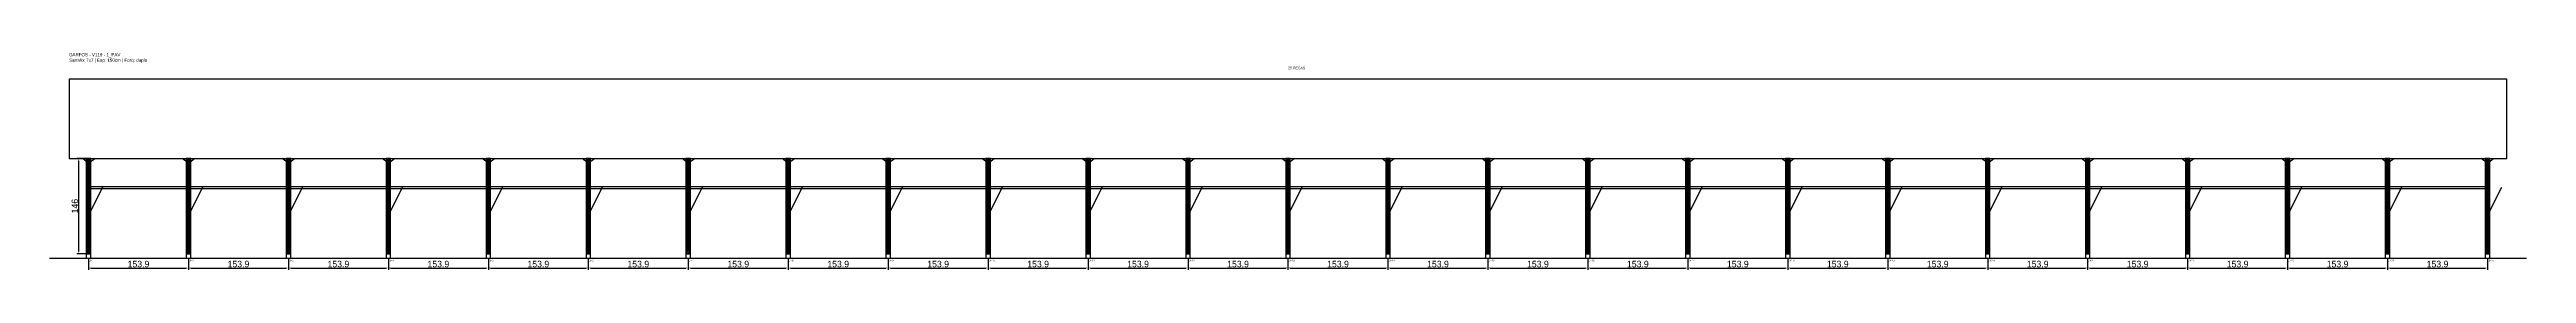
# Model space of a CAD drawing. Header units: metres. Extents: x -30 to 3783, y -25 to 308.
import ezdxf

# ---------------------------------------------------------------- set-up
doc = ezdxf.new("R2010")
doc.units = ezdxf.units.M
for name, color, linetype in [('BARRA_ANCORAGEM', 1, 'Continuous'), ('COTA', 241, 'Continuous'), ('GARFOS OK', 3, 'Continuous'), ('NOME DA VIGA', 6, 'Continuous'), ('SARR_7x7', 40, 'Continuous'), ('TIRAS REESCORAMENTO', 252, 'Continuous'), ('VIGAS', 3, 'Continuous')]:
    doc.layers.add(name, color=color, linetype=linetype)
doc.dimstyles.new('EZ DXF', dxfattribs={"dimtxt": 10, "dimasz": 3.5, "dimexe": 3, "dimexo": 1.5, "dimgap": 1, "dimtad": 1, "dimdec": 1, "dimdsep": 46, "dimcen": 2.5, "dimazin": 3, "dimtfac": 1, "dimtmove": 0, "dimatfit": 3})

msp = doc.modelspace()

# ---------------------------------------------------------------- hatches: boundary and pattern name
at = {"layer": 'COTA'}
h = msp.add_hatch(dxfattribs=at)
h.set_pattern_fill('ANSI31', scale=0.5)
h.paths.add_polyline_path([(26.5, 0), (33.5, 0), (33.5, 146), (26.5, 146)])
h = msp.add_hatch(dxfattribs=at)
h.set_pattern_fill('ANSI31', scale=0.5)
h.paths.add_polyline_path([(180.39, 0), (187.39, 0), (187.39, 146), (180.39, 146)])
h = msp.add_hatch(dxfattribs=at)
h.set_pattern_fill('ANSI31', scale=0.5)
h.paths.add_polyline_path([(334.27, 0), (341.27, 0), (341.27, 146), (334.27, 146)])
h = msp.add_hatch(dxfattribs=at)
h.set_pattern_fill('ANSI31', scale=0.5)
h.paths.add_polyline_path([(488.16, 0), (495.16, 0), (495.16, 146), (488.16, 146)])
h = msp.add_hatch(dxfattribs=at)
h.set_pattern_fill('ANSI31', scale=0.5)
h.paths.add_polyline_path([(642.04, 0), (649.04, 0), (649.04, 146), (642.04, 146)])
h = msp.add_hatch(dxfattribs=at)
h.set_pattern_fill('ANSI31', scale=0.5)
h.paths.add_polyline_path([(795.93, 0), (802.93, 0), (802.93, 146), (795.93, 146)])
h = msp.add_hatch(dxfattribs=at)
h.set_pattern_fill('ANSI31', scale=0.5)
h.paths.add_polyline_path([(949.82, 0), (956.82, 0), (956.82, 146), (949.82, 146)])
h = msp.add_hatch(dxfattribs=at)
h.set_pattern_fill('ANSI31', scale=0.5)
h.paths.add_polyline_path([(1103.7, 0), (1110.7, 0), (1110.7, 146), (1103.7, 146)])
h = msp.add_hatch(dxfattribs=at)
h.set_pattern_fill('ANSI31', scale=0.5)
h.paths.add_polyline_path([(1257.59, 0), (1264.59, 0), (1264.59, 146), (1257.59, 146)])
h = msp.add_hatch(dxfattribs=at)
h.set_pattern_fill('ANSI31', scale=0.5)
h.paths.add_polyline_path([(1411.48, 0), (1418.48, 0), (1418.48, 146), (1411.48, 146)])
h = msp.add_hatch(dxfattribs=at)
h.set_pattern_fill('ANSI31', scale=0.5)
h.paths.add_polyline_path([(1565.36, 0), (1572.36, 0), (1572.36, 146), (1565.36, 146)])
h = msp.add_hatch(dxfattribs=at)
h.set_pattern_fill('ANSI31', scale=0.5)
h.paths.add_polyline_path([(1719.25, 0), (1726.25, 0), (1726.25, 146), (1719.25, 146)])
h = msp.add_hatch(dxfattribs=at)
h.set_pattern_fill('ANSI31', scale=0.5)
h.paths.add_polyline_path([(1873.13, 0), (1880.13, 0), (1880.13, 146), (1873.13, 146)])
h = msp.add_hatch(dxfattribs=at)
h.set_pattern_fill('ANSI31', scale=0.5)
h.paths.add_polyline_path([(2027.02, 0), (2034.02, 0), (2034.02, 146), (2027.02, 146)])
h = msp.add_hatch(dxfattribs=at)
h.set_pattern_fill('ANSI31', scale=0.5)
h.paths.add_polyline_path([(2180.91, 0), (2187.91, 0), (2187.91, 146), (2180.91, 146)])
h = msp.add_hatch(dxfattribs=at)
h.set_pattern_fill('ANSI31', scale=0.5)
h.paths.add_polyline_path([(2334.79, 0), (2341.79, 0), (2341.79, 146), (2334.79, 146)])
h = msp.add_hatch(dxfattribs=at)
h.set_pattern_fill('ANSI31', scale=0.5)
h.paths.add_polyline_path([(2488.68, 0), (2495.68, 0), (2495.68, 146), (2488.68, 146)])
h = msp.add_hatch(dxfattribs=at)
h.set_pattern_fill('ANSI31', scale=0.5)
h.paths.add_polyline_path([(2642.57, 0), (2649.57, 0), (2649.57, 146), (2642.57, 146)])
h = msp.add_hatch(dxfattribs=at)
h.set_pattern_fill('ANSI31', scale=0.5)
h.paths.add_polyline_path([(2796.45, 0), (2803.45, 0), (2803.45, 146), (2796.45, 146)])
h = msp.add_hatch(dxfattribs=at)
h.set_pattern_fill('ANSI31', scale=0.5)
h.paths.add_polyline_path([(2950.34, 0), (2957.34, 0), (2957.34, 146), (2950.34, 146)])
h = msp.add_hatch(dxfattribs=at)
h.set_pattern_fill('ANSI31', scale=0.5)
h.paths.add_polyline_path([(3104.22, 0), (3111.22, 0), (3111.22, 146), (3104.22, 146)])
h = msp.add_hatch(dxfattribs=at)
h.set_pattern_fill('ANSI31', scale=0.5)
h.paths.add_polyline_path([(3258.11, 0), (3265.11, 0), (3265.11, 146), (3258.11, 146)])
h = msp.add_hatch(dxfattribs=at)
h.set_pattern_fill('ANSI31', scale=0.5)
h.paths.add_polyline_path([(3412, 0), (3419, 0), (3419, 146), (3412, 146)])
h = msp.add_hatch(dxfattribs=at)
h.set_pattern_fill('ANSI31', scale=0.5)
h.paths.add_polyline_path([(3565.88, 0), (3572.88, 0), (3572.88, 146), (3565.88, 146)])
h = msp.add_hatch(dxfattribs=at)
h.set_pattern_fill('ANSI31', scale=0.5)
h.paths.add_polyline_path([(3719.77, 0), (3726.77, 0), (3726.77, 146), (3719.77, 146)])

# ---------------------------------------------------------------- linework, layer by layer
at = {"layer": 'BARRA_ANCORAGEM'}
for p, q in [((30, 58.4), (51.9, 102.2)), ((183.89, 58.4), (205.79, 102.2)), ((337.77, 58.4), (359.67, 102.2)), ((491.66, 58.4), (513.56, 102.2)), ((645.54, 58.4), (667.44, 102.2)), ((799.43, 58.4), (821.33, 102.2)), ((953.32, 58.4), (975.22, 102.2)), ((1107.2, 58.4), (1129.1, 102.2)), ((1261.09, 58.4), (1282.99, 102.2)), ((1414.98, 58.4), (1436.88, 102.2)), ((1568.86, 58.4), (1590.76, 102.2)), ((1722.75, 58.4), (1744.65, 102.2)), ((1876.63, 58.4), (1898.53, 102.2)), ((2030.52, 58.4), (2052.42, 102.2)), ((2184.41, 58.4), (2206.31, 102.2)), ((2338.29, 58.4), (2360.19, 102.2)), ((2492.18, 58.4), (2514.08, 102.2)), ((2646.07, 58.4), (2667.97, 102.2)), ((2799.95, 58.4), (2821.85, 102.2)), ((2953.84, 58.4), (2975.74, 102.2)), ((3107.72, 58.4), (3129.62, 102.2)), ((3261.61, 58.4), (3283.51, 102.2)), ((3415.5, 58.4), (3437.4, 102.2)), ((3569.38, 58.4), (3591.28, 102.2)), ((3723.27, 58.4), (3745.17, 102.2))]:
    msp.add_line(p, q, dxfattribs=at)
at = {"layer": 'GARFOS OK'}
for p, q in [((30, 139), (20.5, 146)), ((20.5, 146), (39.5, 146)), ((30, 139), (39.5, 146)), ((183.89, 139), (174.39, 146)), ((174.39, 146), (193.39, 146)), ((183.89, 139), (193.39, 146)), ((337.77, 139), (328.27, 146)), ((328.27, 146), (347.27, 146)), ((337.77, 139), (347.27, 146)), ((491.66, 139), (482.16, 146)), ((482.16, 146), (501.16, 146)), ((491.66, 139), (501.16, 146)), ((645.54, 139), (636.04, 146)), ((636.04, 146), (655.04, 146)), ((645.54, 139), (655.04, 146)), ((799.43, 139), (789.93, 146)), ((789.93, 146), (808.93, 146)), ((799.43, 139), (808.93, 146)), ((953.32, 139), (943.82, 146)), ((943.82, 146), (962.82, 146)), ((953.32, 139), (962.82, 146)), ((1107.2, 139), (1097.7, 146)), ((1097.7, 146), (1116.7, 146)), ((1107.2, 139), (1116.7, 146)), ((1261.09, 139), (1251.59, 146)), ((1251.59, 146), (1270.59, 146)), ((1261.09, 139), (1270.59, 146)), ((1414.98, 139), (1405.48, 146)), ((1405.48, 146), (1424.48, 146)), ((1414.98, 139), (1424.48, 146)), ((1568.86, 139), (1559.36, 146)), ((1559.36, 146), (1578.36, 146)), ((1568.86, 139), (1578.36, 146)), ((1722.75, 139), (1713.25, 146)), ((1713.25, 146), (1732.25, 146)), ((1722.75, 139), (1732.25, 146)), ((1876.63, 139), (1867.13, 146)), ((1867.13, 146), (1886.13, 146)), ((1876.63, 139), (1886.13, 146)), ((2030.52, 139), (2021.02, 146)), ((2021.02, 146), (2040.02, 146)), ((2030.52, 139), (2040.02, 146)), ((2184.41, 139), (2174.91, 146)), ((2174.91, 146), (2193.91, 146)), ((2184.41, 139), (2193.91, 146)), ((2338.29, 139), (2328.79, 146)), ((2328.79, 146), (2347.79, 146)), ((2338.29, 139), (2347.79, 146)), ((2492.18, 139), (2482.68, 146)), ((2482.68, 146), (2501.68, 146)), ((2492.18, 139), (2501.68, 146)), ((2646.07, 139), (2636.57, 146)), ((2636.57, 146), (2655.57, 146)), ((2646.07, 139), (2655.57, 146)), ((2799.95, 139), (2790.45, 146)), ((2790.45, 146), (2809.45, 146)), ((2799.95, 139), (2809.45, 146)), ((2953.84, 139), (2944.34, 146)), ((2944.34, 146), (2963.34, 146)), ((2953.84, 139), (2963.34, 146)), ((3107.72, 139), (3098.22, 146)), ((3098.22, 146), (3117.22, 146)), ((3107.72, 139), (3117.22, 146)), ((3261.61, 139), (3252.11, 146)), ((3252.11, 146), (3271.11, 146)), ((3261.61, 139), (3271.11, 146)), ((3415.5, 139), (3406, 146)), ((3406, 146), (3425, 146)), ((3415.5, 139), (3425, 146)), ((3569.38, 139), (3559.88, 146)), ((3559.88, 146), (3578.88, 146)), ((3569.38, 139), (3578.88, 146)), ((3723.27, 139), (3713.77, 146)), ((3713.77, 146), (3732.77, 146)), ((3723.27, 139), (3732.77, 146))]:
    msp.add_line(p, q, dxfattribs=at)
at = {"layer": 'GARFOS OK', "linetype": 'CONTINUOUS'}
msp.add_line((-30, -7), (3783.27, -7), dxfattribs=at)
at = {"layer": 'GARFOS OK'}
for points in [[(26.5, 0), (33.5, 0), (33.5, 146), (26.5, 146), (26.5, 0)], [(180.39, 0), (187.39, 0), (187.39, 146), (180.39, 146), (180.39, 0)], [(334.27, 0), (341.27, 0), (341.27, 146), (334.27, 146), (334.27, 0)], [(488.16, 0), (495.16, 0), (495.16, 146), (488.16, 146), (488.16, 0)], [(642.04, 0), (649.04, 0), (649.04, 146), (642.04, 146), (642.04, 0)], [(795.93, 0), (802.93, 0), (802.93, 146), (795.93, 146), (795.93, 0)], [(949.82, 0), (956.82, 0), (956.82, 146), (949.82, 146), (949.82, 0)], [(1103.7, 0), (1110.7, 0), (1110.7, 146), (1103.7, 146), (1103.7, 0)], [(1257.59, 0), (1264.59, 0), (1264.59, 146), (1257.59, 146), (1257.59, 0)], [(1411.48, 0), (1418.48, 0), (1418.48, 146), (1411.48, 146), (1411.48, 0)], [(1565.36, 0), (1572.36, 0), (1572.36, 146), (1565.36, 146), (1565.36, 0)], [(1719.25, 0), (1726.25, 0), (1726.25, 146), (1719.25, 146), (1719.25, 0)], [(1873.13, 0), (1880.13, 0), (1880.13, 146), (1873.13, 146), (1873.13, 0)], [(2027.02, 0), (2034.02, 0), (2034.02, 146), (2027.02, 146), (2027.02, 0)], [(2180.91, 0), (2187.91, 0), (2187.91, 146), (2180.91, 146), (2180.91, 0)], [(2334.79, 0), (2341.79, 0), (2341.79, 146), (2334.79, 146), (2334.79, 0)], [(2488.68, 0), (2495.68, 0), (2495.68, 146), (2488.68, 146), (2488.68, 0)], [(2642.57, 0), (2649.57, 0), (2649.57, 146), (2642.57, 146), (2642.57, 0)], [(2796.45, 0), (2803.45, 0), (2803.45, 146), (2796.45, 146), (2796.45, 0)], [(2950.34, 0), (2957.34, 0), (2957.34, 146), (2950.34, 146), (2950.34, 0)], [(3104.22, 0), (3111.22, 0), (3111.22, 146), (3104.22, 146), (3104.22, 0)], [(3258.11, 0), (3265.11, 0), (3265.11, 146), (3258.11, 146), (3258.11, 0)], [(3412, 0), (3419, 0), (3419, 146), (3412, 146), (3412, 0)], [(3565.88, 0), (3572.88, 0), (3572.88, 146), (3565.88, 146), (3565.88, 0)], [(3719.77, 0), (3726.77, 0), (3726.77, 146), (3719.77, 146), (3719.77, 0)]]:
    msp.add_lwpolyline(points, dxfattribs=at)
at = {"layer": 'SARR_7x7'}
for points in [[(26.5, -7), (33.5, -7), (33.5, 0), (26.5, 0), (26.5, -7)], [(180.39, -7), (187.39, -7), (187.39, 0), (180.39, 0), (180.39, -7)], [(334.27, -7), (341.27, -7), (341.27, 0), (334.27, 0), (334.27, -7)], [(488.16, -7), (495.16, -7), (495.16, 0), (488.16, 0), (488.16, -7)], [(642.04, -7), (649.04, -7), (649.04, 0), (642.04, 0), (642.04, -7)], [(795.93, -7), (802.93, -7), (802.93, 0), (795.93, 0), (795.93, -7)], [(949.82, -7), (956.82, -7), (956.82, 0), (949.82, 0), (949.82, -7)], [(1103.7, -7), (1110.7, -7), (1110.7, 0), (1103.7, 0), (1103.7, -7)], [(1257.59, -7), (1264.59, -7), (1264.59, 0), (1257.59, 0), (1257.59, -7)], [(1411.48, -7), (1418.48, -7), (1418.48, 0), (1411.48, 0), (1411.48, -7)], [(1565.36, -7), (1572.36, -7), (1572.36, 0), (1565.36, 0), (1565.36, -7)], [(1719.25, -7), (1726.25, -7), (1726.25, 0), (1719.25, 0), (1719.25, -7)], [(1873.13, -7), (1880.13, -7), (1880.13, 0), (1873.13, 0), (1873.13, -7)], [(2027.02, -7), (2034.02, -7), (2034.02, 0), (2027.02, 0), (2027.02, -7)], [(2180.91, -7), (2187.91, -7), (2187.91, 0), (2180.91, 0), (2180.91, -7)], [(2334.79, -7), (2341.79, -7), (2341.79, 0), (2334.79, 0), (2334.79, -7)], [(2488.68, -7), (2495.68, -7), (2495.68, 0), (2488.68, 0), (2488.68, -7)], [(2642.57, -7), (2649.57, -7), (2649.57, 0), (2642.57, 0), (2642.57, -7)], [(2796.45, -7), (2803.45, -7), (2803.45, 0), (2796.45, 0), (2796.45, -7)], [(2950.34, -7), (2957.34, -7), (2957.34, 0), (2950.34, 0), (2950.34, -7)], [(3104.22, -7), (3111.22, -7), (3111.22, 0), (3104.22, 0), (3104.22, -7)], [(3258.11, -7), (3265.11, -7), (3265.11, 0), (3258.11, 0), (3258.11, -7)], [(3412, -7), (3419, -7), (3419, 0), (3412, 0), (3412, -7)], [(3565.88, -7), (3572.88, -7), (3572.88, 0), (3565.88, 0), (3565.88, -7)], [(3719.77, -7), (3726.77, -7), (3726.77, 0), (3719.77, 0), (3719.77, -7)]]:
    msp.add_lwpolyline(points, dxfattribs=at)
at = {"layer": 'TIRAS REESCORAMENTO'}
for points in [[(30, 100), (183.89, 100), (183.89, 102.5), (30, 102.5), (30, 100)], [(183.89, 100), (337.77, 100), (337.77, 102.5), (183.89, 102.5), (183.89, 100)], [(337.77, 100), (491.66, 100), (491.66, 102.5), (337.77, 102.5), (337.77, 100)], [(491.66, 100), (645.54, 100), (645.54, 102.5), (491.66, 102.5), (491.66, 100)], [(645.54, 100), (799.43, 100), (799.43, 102.5), (645.54, 102.5), (645.54, 100)], [(799.43, 100), (953.32, 100), (953.32, 102.5), (799.43, 102.5), (799.43, 100)], [(953.32, 100), (1107.2, 100), (1107.2, 102.5), (953.32, 102.5), (953.32, 100)], [(1107.2, 100), (1261.09, 100), (1261.09, 102.5), (1107.2, 102.5), (1107.2, 100)], [(1261.09, 100), (1414.98, 100), (1414.98, 102.5), (1261.09, 102.5), (1261.09, 100)], [(1414.98, 100), (1568.86, 100), (1568.86, 102.5), (1414.98, 102.5), (1414.98, 100)], [(1568.86, 100), (1722.75, 100), (1722.75, 102.5), (1568.86, 102.5), (1568.86, 100)], [(1722.75, 100), (1876.63, 100), (1876.63, 102.5), (1722.75, 102.5), (1722.75, 100)], [(1876.63, 100), (2030.52, 100), (2030.52, 102.5), (1876.63, 102.5), (1876.63, 100)], [(2030.52, 100), (2184.41, 100), (2184.41, 102.5), (2030.52, 102.5), (2030.52, 100)], [(2184.41, 100), (2338.29, 100), (2338.29, 102.5), (2184.41, 102.5), (2184.41, 100)], [(2338.29, 100), (2492.18, 100), (2492.18, 102.5), (2338.29, 102.5), (2338.29, 100)], [(2492.18, 100), (2646.07, 100), (2646.07, 102.5), (2492.18, 102.5), (2492.18, 100)], [(2646.07, 100), (2799.95, 100), (2799.95, 102.5), (2646.07, 102.5), (2646.07, 100)], [(2799.95, 100), (2953.84, 100), (2953.84, 102.5), (2799.95, 102.5), (2799.95, 100)], [(2953.84, 100), (3107.72, 100), (3107.72, 102.5), (2953.84, 102.5), (2953.84, 100)], [(3107.72, 100), (3261.61, 100), (3261.61, 102.5), (3107.72, 102.5), (3107.72, 100)], [(3261.61, 100), (3415.5, 100), (3415.5, 102.5), (3261.61, 102.5), (3261.61, 100)], [(3415.5, 100), (3569.38, 100), (3569.38, 102.5), (3415.5, 102.5), (3415.5, 100)], [(3569.38, 100), (3723.27, 100), (3723.27, 102.5), (3569.38, 102.5), (3569.38, 100)]]:
    msp.add_lwpolyline(points, dxfattribs=at)
at = {"layer": 'VIGAS'}
msp.add_lwpolyline([(0, 146), (3753.27, 146), (3753.27, 268), (0, 268), (0, 146)], dxfattribs=at)

# ---------------------------------------------------------------- texts
at = {"layer": 'NOME DA VIGA'}
for s, height, p in [('25 PECAS', 4, (1876.63, 283)), ('GF1', 3, (30, -12)), ('GF2', 3, (183.89, -12)), ('GF3', 3, (337.77, -12)), ('GF4', 3, (491.66, -12)), ('GF5', 3, (645.54, -12)), ('GF6', 3, (799.43, -12)), ('GF7', 3, (953.32, -12)), ('GF8', 3, (1107.2, -12)), ('GF9', 3, (1261.09, -12)), ('GF10', 3, (1414.98, -12)), ('GF11', 3, (1568.86, -12)), ('GF12', 3, (1722.75, -12)), ('GF13', 3, (1876.63, -12)), ('GF14', 3, (2030.52, -12)), ('GF15', 3, (2184.41, -12)), ('GF16', 3, (2338.29, -12)), ('GF17', 3, (2492.18, -12)), ('GF18', 3, (2646.07, -12)), ('GF19', 3, (2799.95, -12)), ('GF20', 3, (2953.84, -12)), ('GF21', 3, (3107.72, -12)), ('GF22', 3, (3261.61, -12)), ('GF23', 3, (3415.5, -12)), ('GF24', 3, (3569.38, -12)), ('GF25', 3, (3723.27, -12))]:
    msp.add_text(s, height=height, dxfattribs=at).set_placement(p)
at = {"layer": 'NOME DA VIGA', "insert": (0, 293), "char_height": 5, "attachment_point": 7}
msp.add_mtext('GARFOS - V119 - 1_PAV\\PSarrafo: 7x7 | Esp: 150cm | Forq: dupla', dxfattribs=at)

# ---------------------------------------------------------------- dimensions: what is measured, and where the dimension line sits
at = {"layer": 'COTA'}
msp.add_linear_dim(base=(15, 0), p1=(30, 0), p2=(30, 146), angle=90, dimstyle='EZ DXF', dxfattribs=at).render()
for base, p1, p2 in [((30, -22), (30, -7), (183.89, -7)), ((183.89, -22), (183.89, -7), (337.77, -7)), ((337.77, -22), (337.77, -7), (491.66, -7)), ((491.66, -22), (491.66, -7), (645.54, -7)), ((645.54, -22), (645.54, -7), (799.43, -7)), ((799.43, -22), (799.43, -7), (953.32, -7)), ((953.32, -22), (953.32, -7), (1107.2, -7)), ((1107.2, -22), (1107.2, -7), (1261.09, -7)), ((1261.09, -22), (1261.09, -7), (1414.98, -7)), ((1414.98, -22), (1414.98, -7), (1568.86, -7)), ((1568.86, -22), (1568.86, -7), (1722.75, -7)), ((1722.75, -22), (1722.75, -7), (1876.63, -7)), ((1876.63, -22), (1876.63, -7), (2030.52, -7)), ((2030.52, -22), (2030.52, -7), (2184.41, -7)), ((2184.41, -22), (2184.41, -7), (2338.29, -7)), ((2338.29, -22), (2338.29, -7), (2492.18, -7)), ((2492.18, -22), (2492.18, -7), (2646.07, -7)), ((2646.07, -22), (2646.07, -7), (2799.95, -7)), ((2799.95, -22), (2799.95, -7), (2953.84, -7)), ((2953.84, -22), (2953.84, -7), (3107.72, -7)), ((3107.72, -22), (3107.72, -7), (3261.61, -7)), ((3261.61, -22), (3261.61, -7), (3415.5, -7)), ((3415.5, -22), (3415.5, -7), (3569.38, -7)), ((3569.38, -22), (3569.38, -7), (3723.27, -7))]:
    msp.add_linear_dim(base=base, p1=p1, p2=p2, dimstyle='EZ DXF', dxfattribs=at).render()

doc.saveas('drawing.dxf')
